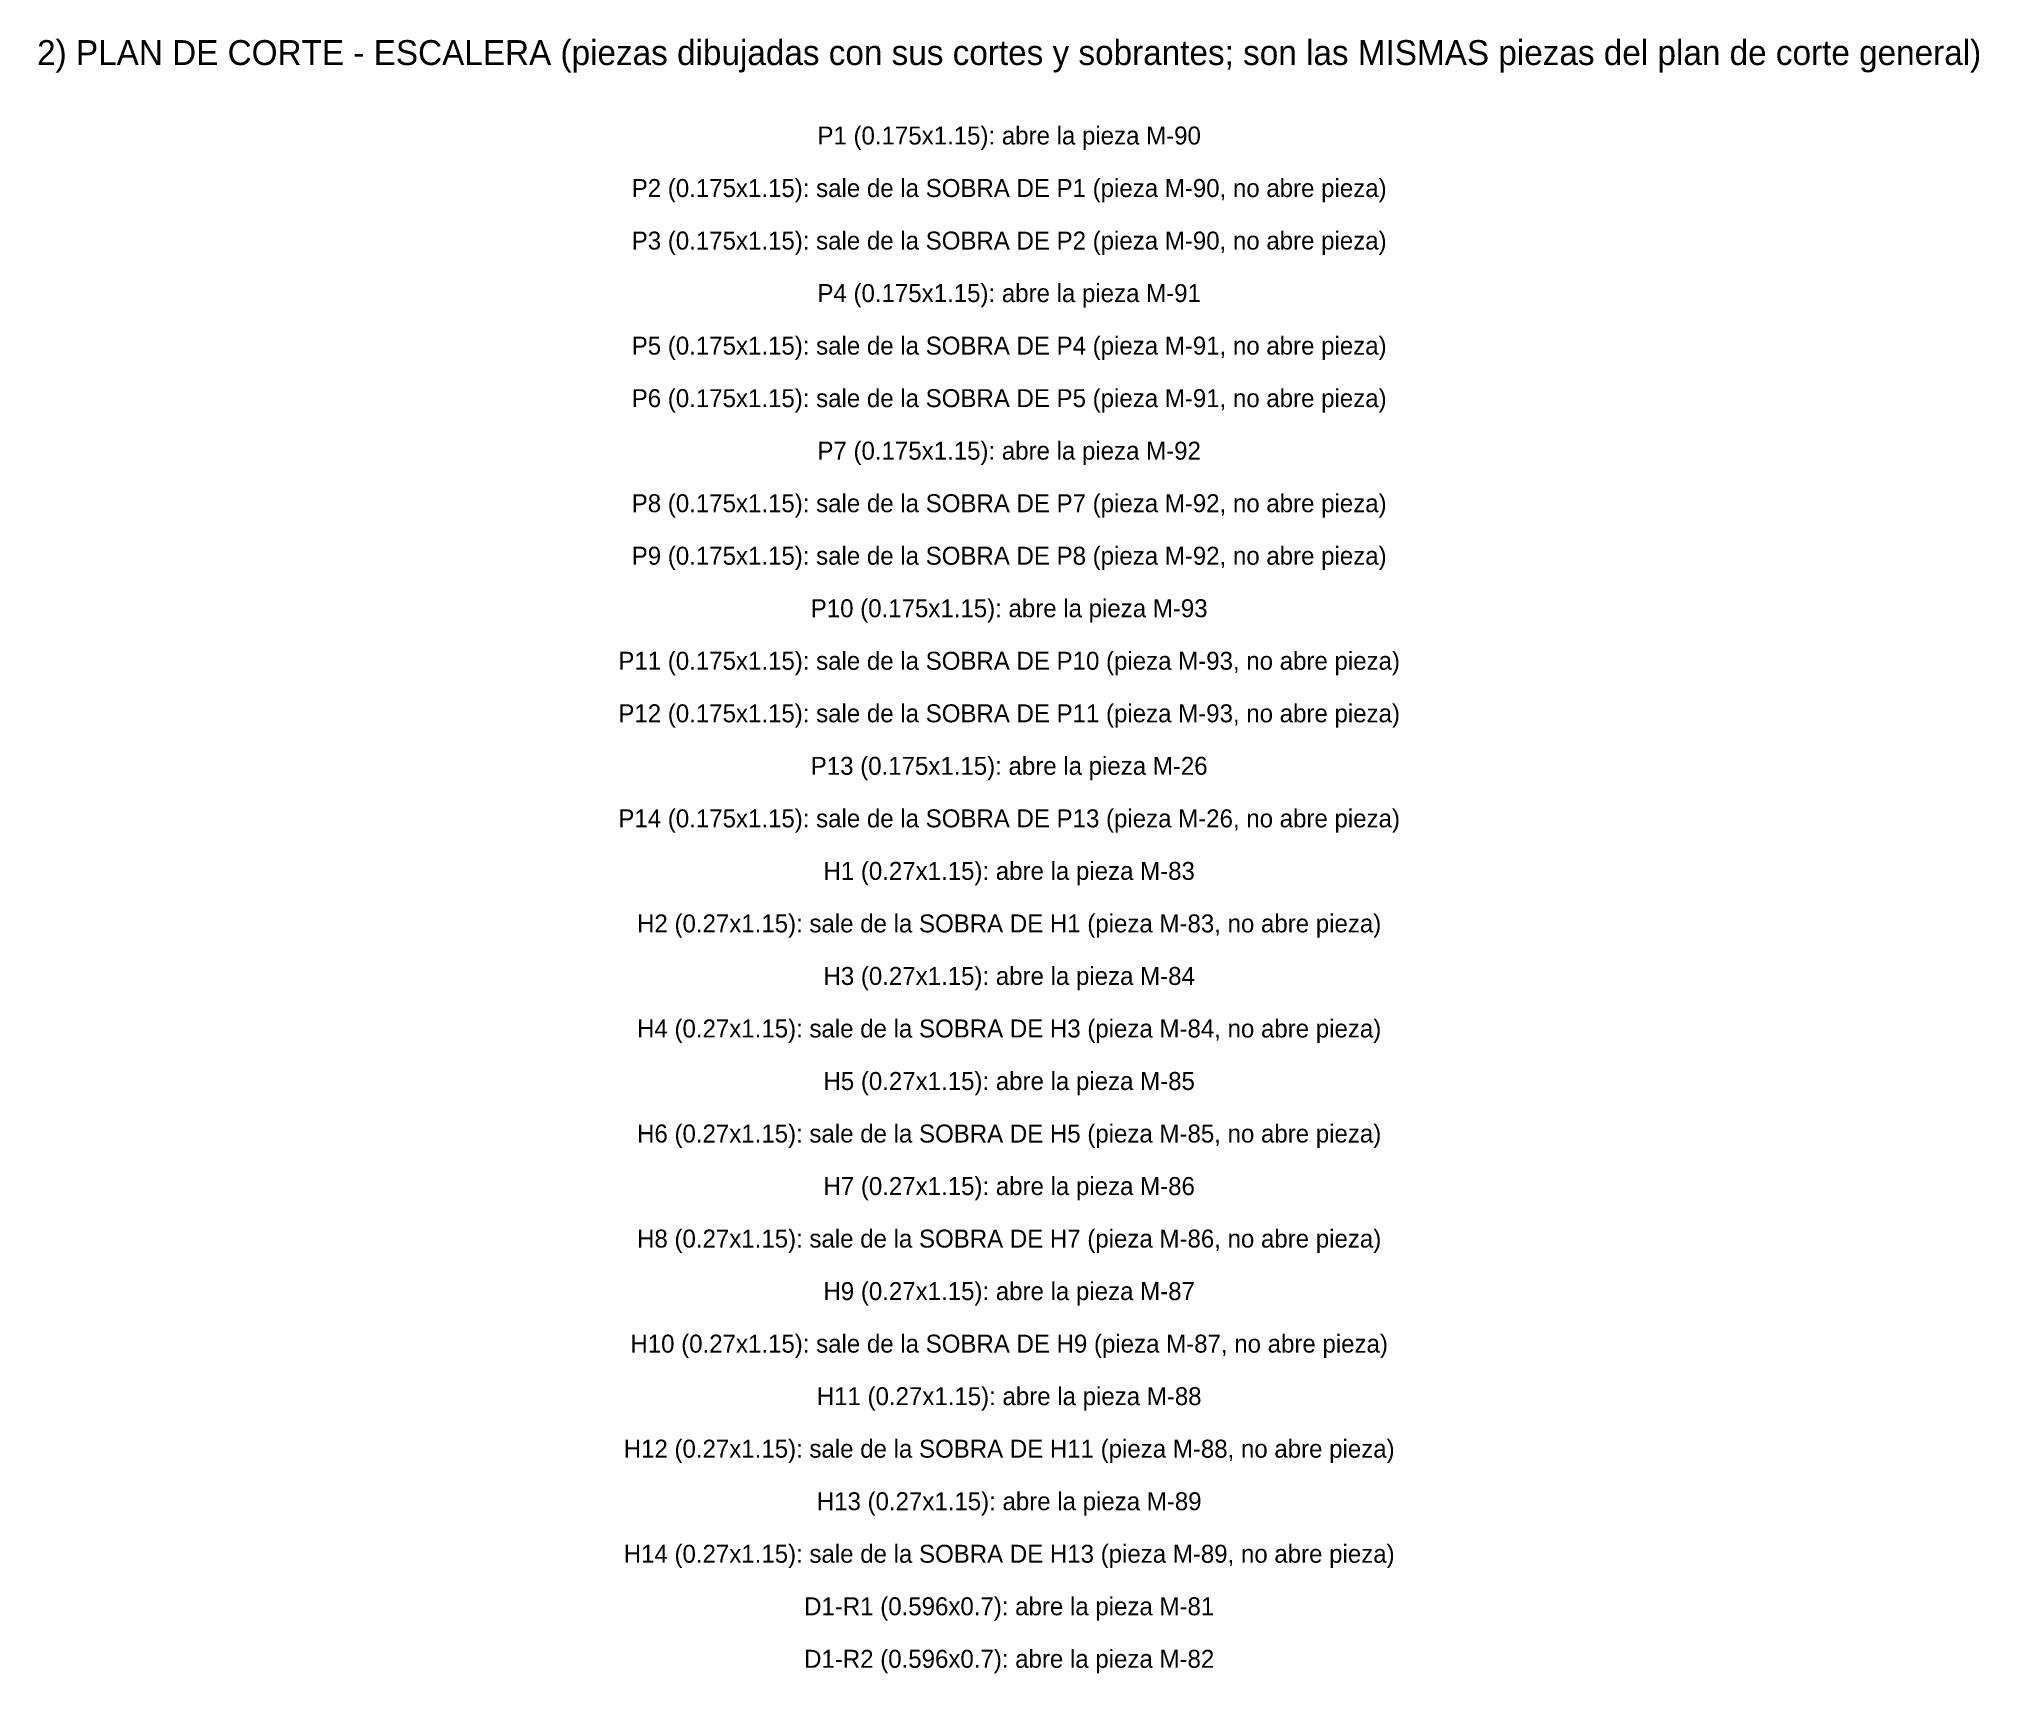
# Model space of a CAD drawing. Header units: metres. Extents: x 305.3 to 390.9, y -184.6 to -119.2.
# Drawn here: x 373.08 to 387.11, y -138.32 to -126.5 of the extents above; entities that cross this region are included whole.
import ezdxf
from ezdxf.enums import TextEntityAlignment as Align

# ---------------------------------------------------------------- set-up
doc = ezdxf.new("R2010")
doc.units = ezdxf.units.M
doc.layers.add('ESCALERA-REGADERA-ZOCLO-TEXTO', color=7, linetype='Continuous')

msp = doc.modelspace()

# ---------------------------------------------------------------- texts
at = {"layer": 'ESCALERA-REGADERA-ZOCLO-TEXTO'}
for s, height, p in [('2) PLAN DE CORTE - ESCALERA (piezas dibujadas con sus cortes y sobrantes; son las MISMAS piezas del plan de corte general)', 0.18, (380.096, -126.599)), ('P1 (0.175x1.15): abre la pieza M-90', 0.13, (380.096, -127.199)), ('P2 (0.175x1.15): sale de la SOBRA DE P1 (pieza M-90, no abre pieza)', 0.13, (380.096, -127.579)), ('P3 (0.175x1.15): sale de la SOBRA DE P2 (pieza M-90, no abre pieza)', 0.13, (380.096, -127.959)), ('P4 (0.175x1.15): abre la pieza M-91', 0.13, (380.096, -128.339)), ('P5 (0.175x1.15): sale de la SOBRA DE P4 (pieza M-91, no abre pieza)', 0.13, (380.096, -128.719)), ('P6 (0.175x1.15): sale de la SOBRA DE P5 (pieza M-91, no abre pieza)', 0.13, (380.096, -129.099)), ('P7 (0.175x1.15): abre la pieza M-92', 0.13, (380.096, -129.479)), ('P8 (0.175x1.15): sale de la SOBRA DE P7 (pieza M-92, no abre pieza)', 0.13, (380.096, -129.859)), ('P9 (0.175x1.15): sale de la SOBRA DE P8 (pieza M-92, no abre pieza)', 0.13, (380.096, -130.239)), ('P10 (0.175x1.15): abre la pieza M-93', 0.13, (380.096, -130.619)), ('P11 (0.175x1.15): sale de la SOBRA DE P10 (pieza M-93, no abre pieza)', 0.13, (380.096, -130.999)), ('P12 (0.175x1.15): sale de la SOBRA DE P11 (pieza M-93, no abre pieza)', 0.13, (380.096, -131.379)), ('P13 (0.175x1.15): abre la pieza M-26', 0.13, (380.096, -131.759)), ('P14 (0.175x1.15): sale de la SOBRA DE P13 (pieza M-26, no abre pieza)', 0.13, (380.096, -132.139)), ('H1 (0.27x1.15): abre la pieza M-83', 0.13, (380.096, -132.519)), ('H2 (0.27x1.15): sale de la SOBRA DE H1 (pieza M-83, no abre pieza)', 0.13, (380.096, -132.899)), ('H3 (0.27x1.15): abre la pieza M-84', 0.13, (380.096, -133.279)), ('H4 (0.27x1.15): sale de la SOBRA DE H3 (pieza M-84, no abre pieza)', 0.13, (380.096, -133.659)), ('H5 (0.27x1.15): abre la pieza M-85', 0.13, (380.096, -134.039)), ('H6 (0.27x1.15): sale de la SOBRA DE H5 (pieza M-85, no abre pieza)', 0.13, (380.096, -134.419)), ('H7 (0.27x1.15): abre la pieza M-86', 0.13, (380.096, -134.799)), ('H8 (0.27x1.15): sale de la SOBRA DE H7 (pieza M-86, no abre pieza)', 0.13, (380.096, -135.179)), ('H9 (0.27x1.15): abre la pieza M-87', 0.13, (380.096, -135.559)), ('H10 (0.27x1.15): sale de la SOBRA DE H9 (pieza M-87, no abre pieza)', 0.13, (380.096, -135.939)), ('H11 (0.27x1.15): abre la pieza M-88', 0.13, (380.096, -136.319)), ('H12 (0.27x1.15): sale de la SOBRA DE H11 (pieza M-88, no abre pieza)', 0.13, (380.096, -136.699)), ('H13 (0.27x1.15): abre la pieza M-89', 0.13, (380.096, -137.079)), ('H14 (0.27x1.15): sale de la SOBRA DE H13 (pieza M-89, no abre pieza)', 0.13, (380.096, -137.459)), ('D1-R1 (0.596x0.7): abre la pieza M-81', 0.13, (380.096, -137.839)), ('D1-R2 (0.596x0.7): abre la pieza M-82', 0.13, (380.096, -138.219))]:
    msp.add_text(s, height=height, dxfattribs=at).set_placement(p, align=Align.MIDDLE_CENTER)

doc.saveas('drawing.dxf')
